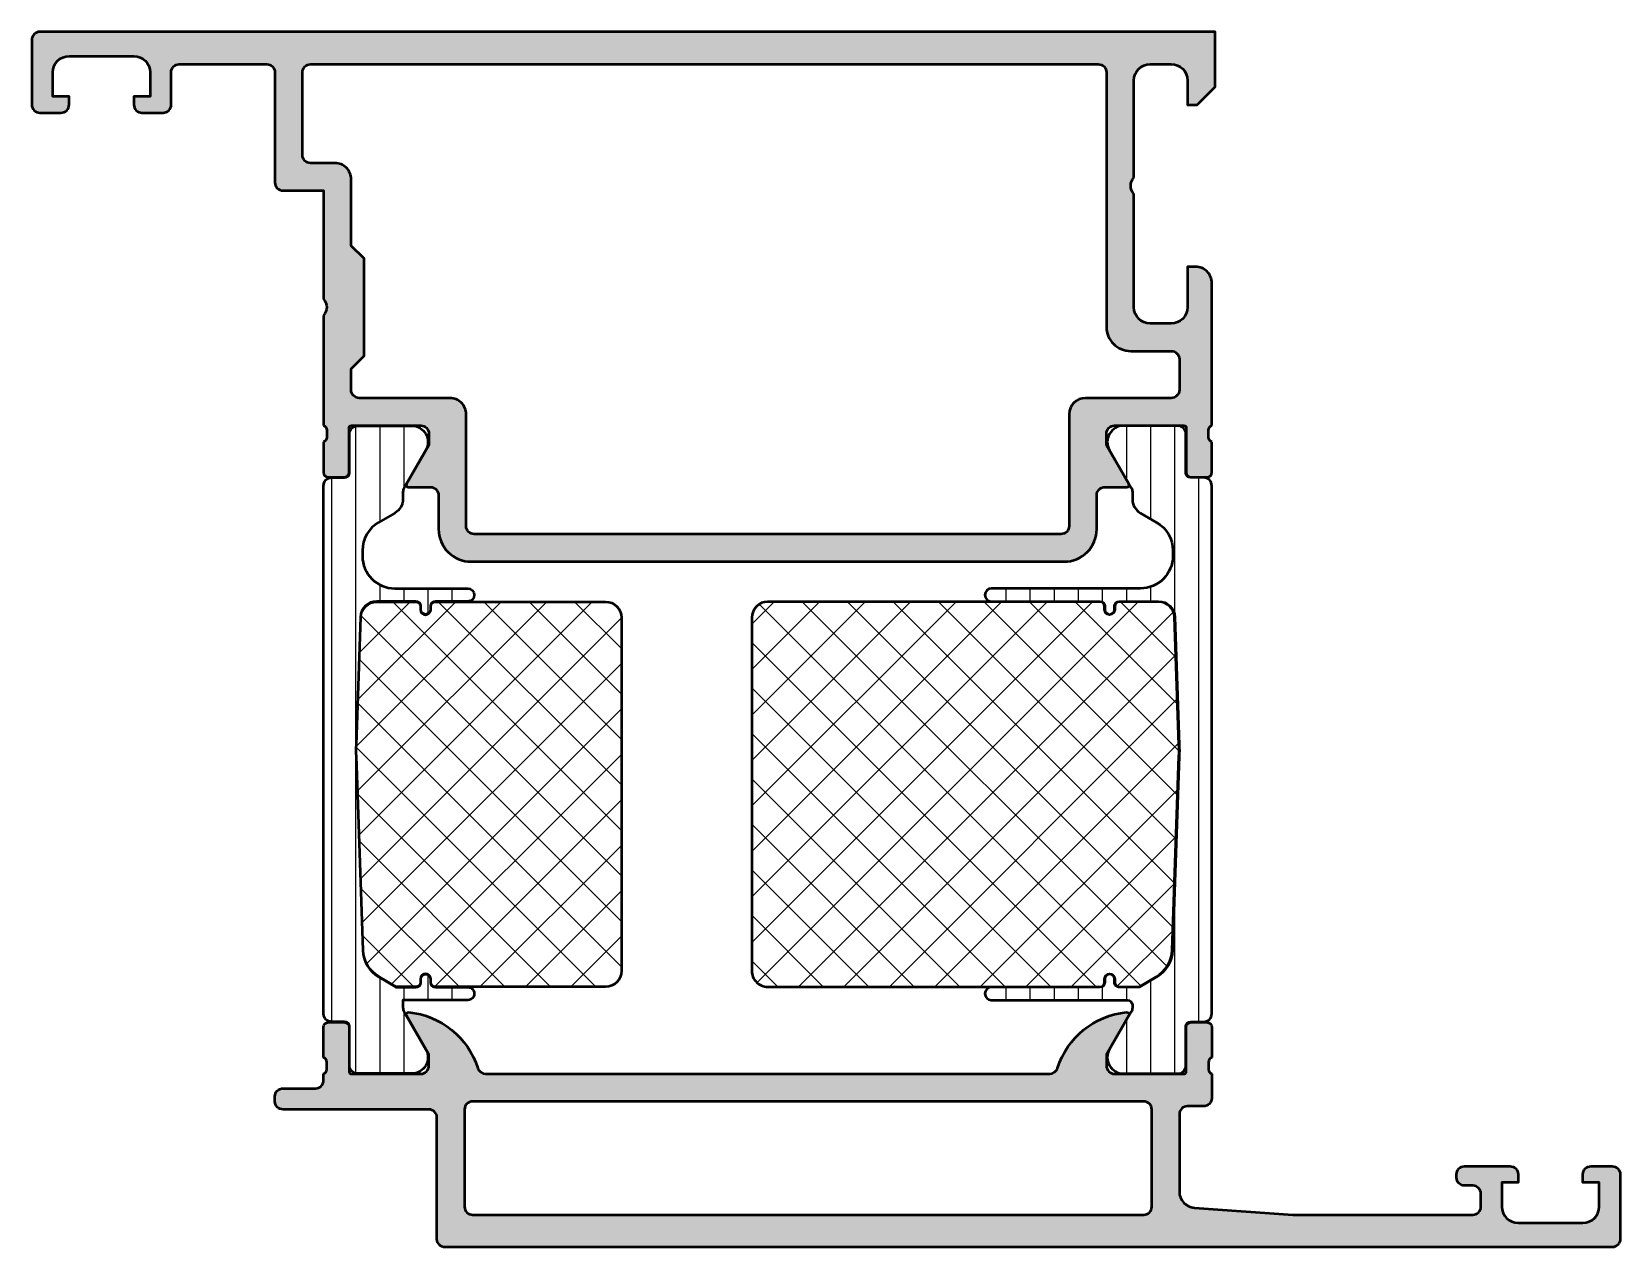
# Model space of a CAD drawing. Extents: x -20 to 78, y 0 to 75.
import ezdxf

# ---------------------------------------------------------------- set-up
doc = ezdxf.new("R2010")
doc.units = 0
for name, color, linetype, lineweight in [('0S-Alu contour', 7, 'Continuous', 50), ('0S-Alu hatch', 252, 'Continuous', 25), ('0S-Plastic contour', 254, 'Continuous', 50), ('0S-Plastic hatch', 253, 'Continuous', 25), ('0S-PT contour', 91, 'Continuous', 50), ('0S-PT hatch', 103, 'Continuous', 25)]:
    doc.layers.add(name, color=color, linetype=linetype, lineweight=lineweight)
pattern_1 = [(135, (0, 0), (-1.403165018917055, -1.403165018917055), []), (225, (0, 0), (1.403165018917055, -1.403165018917055), [])]
pattern_2 = [(90, (0, 0), (-1.4859, 0), [])]

# ---------------------------------------------------------------- blocks, each defined once
blk = doc.blocks.new('398120__02D1A9B0_3933_430B_B89F_AB58C36A9925_')
at = {"layer": '0S-Alu hatch'}
h = blk.add_hatch(color=256, dxfattribs=at)
edge = h.paths.add_edge_path()
edge.add_arc((51.80000305164131, 59.50001525878853), 1.000000000116848, 0, 90.00087426482519)
edge.add_line((51.79998779284158, 60.50001525878896), (51.30000305175771, 60.50001525878849))
edge.add_line((51.30000305175771, 60.50001525878849), (51.30000305175768, 58.00001525878918))
edge.add_ellipse((50.29991565428434, 58.00010265625186), major_axis=(-1.000087401292168, 0), ratio=1, start_angle=90.00501389832078, end_angle=179.994992931788, ccw=False)
edge.add_line((50.30000317096669, 57.00001525878895), (48.99995434284209, 57.00001525878928))
edge.add_ellipse((49.00001314057064, 58.0000740565179), major_axis=(-1.000058799457105, 0), ratio=1, start_angle=0.0033686639744132663, end_angle=89.9966313363825, ccw=False)
edge.add_line((47.99995434284202, 58.00001525878688), (47.99995434284219, 65.00001526045027))
edge.add_ellipse((48.52492478359097, 65.49998366327704), major_axis=(-0.724956803875319, 0), ratio=1, start_angle=-43.607853787461124, end_angle=43.6026217827727, ccw=False)
edge.add_line((47.9999999999997, 66.00000000206686), (47.99999999999987, 71.9999999999998))
edge.add_ellipse((49.00005492741279, 71.99994507258678), major_axis=(-1.000054928921338, 0), ratio=1, start_angle=270.0031469360514, end_angle=359.9968530639975, ccw=False)
edge.add_line((49.00000000000042, 72.99999999999967), (50.30000305175796, 73))
edge.add_ellipse((50.29997722375023, 71.99997417199249), major_axis=(-1.000025828341043, 0), ratio=1, start_angle=180.0014797973691, end_angle=269.99852020238404, ccw=False)
edge.add_line((51.30000305175775, 71.99999999999594), (51.30000305175774, 70.49999999999977))
edge.add_line((51.30000305175774, 70.49999999999977), (51.89999389648405, 70.5000000000001))
edge.add_line((51.89999389648405, 70.5000000000001), (52.99999999999968, 71.60000610351538))
edge.add_line((52.99999999999968, 71.60000610351538), (53.00000000000013, 75.00000000000011))
edge.add_line((53.00000000000013, 75.00000000000011), (-19.50000000000563, 75))
edge.add_arc((-19.5000152601863, 74.50001525669379), 0.4999847435390946, 89.998251258746, 180.0069943259561)
edge.add_line((-20, 74.49995422154791), (-20, 70.50000000001023))
edge.add_arc((-19.4999694824217, 70.50003051757794), 0.5000305185095606, 180.0034968421549, 269.9965031559772)
edge.add_line((-19.50000000000509, 69.99999999999964), (-18.19999694824733, 69.99999999999955))
edge.add_arc((-18.19996642880176, 70.49996948335261), 0.4999694842845774, 269.9965025156924, 360.0069945406403)
edge.add_line((-17.6999969482427, 70.5000305185091), (-17.69999694824231, 71.00000000000036))
edge.add_line((-17.69999694824231, 71.00000000000036), (-18.69999694824236, 71.00000000000001))
edge.add_line((-18.69999694824236, 71.00000000000001), (-18.69999694824227, 72.49999999999974))
edge.add_ellipse((-17.6999318731448, 72.49993492490232), major_axis=(-1.000065077214713, 0), ratio=1, start_angle=270.0037282858344, end_angle=359.99627171418564, ccw=False)
edge.add_line((-17.69999694824266, 73.49999999999979), (-13.6999969482427, 73.5))
edge.add_ellipse((-13.70001368614043, 72.49998326210189), major_axis=(-1.000016738038183, 0), ratio=1, start_angle=180.0009589945736, end_angle=269.9990410051536, ccw=False)
edge.add_line((-12.69999694824233, 72.49999999999488), (-12.69999694824233, 70.99999999999989))
edge.add_line((-12.69999694824233, 70.99999999999989), (-13.69999694824233, 70.99999999999989))
edge.add_line((-13.69999694824233, 70.99999999999989), (-13.69999694824234, 70.49999999999974))
edge.add_arc((-13.19998621828667, 70.50001072995522), 0.5000107300708054, 180.0012295357285, 269.998770464053)
edge.add_line((-13.1999969482422, 69.99999999999955), (-11.89999389648497, 69.99999999999987))
edge.add_arc((-11.89998357637401, 70.49998967988942), 0.4999896799960589, 269.9988173779864, 360.0011826219717)
edge.add_line((-11.39999389648446, 70.50000000000001), (-11.39999389648426, 72.49999999999997))
edge.add_ellipse((-10.89998573452676, 72.49999183804262), major_axis=(-0.5000081620241157, 0), ratio=1, start_angle=270.0009352761508, end_angle=359.99906472380104, ccw=False)
edge.add_line((-10.89999389648412, 73.00000000000011), (-5.499984741216316, 72.99999999999977))
edge.add_ellipse((-5.499969481490239, 72.50003051501768), major_axis=(-0.4999694852149618, 0), ratio=1, start_angle=179.993005459464, end_angle=270.0017487425267, ccw=False)
edge.add_line((-5.000000000000795, 72.499969479862), (-5.000000000000085, 65.69967314112003))
edge.add_arc((-4.499991838042532, 65.69968130307734), 0.500008162024169, 180.0009352761989, 269.9990647238342)
edge.add_line((-4.500000000000021, 65.19967314111979), (-2.000000000000056, 65.19968839990895))
edge.add_line((-2.000000000000056, 65.19968839990895), (-2.000000000000341, 58.50017020381485))
edge.add_ellipse((-2.525024219871546, 58.00016275935336), major_axis=(-0.7250226727270503, 0), ratio=1, start_angle=136.3989482371448, end_angle=223.6019249855693, ccw=False)
edge.add_line((-1.999992379642126, 57.50016331664008), (-2.00000000000017, 50.70000762939478))
edge.add_ellipse((-2.07883644654323, 50.43248703740165), major_axis=(-0.2788950563274461, 0), ratio=1, start_angle=178.835410625902, end_angle=253.58012358050502, ccw=False)
edge.add_line((-1.79999900000017, 50.42681862940328), (-1.79999900000017, 49.97322462940329))
edge.add_ellipse((-2.078867095643338, 49.96756396992623), major_axis=(-0.2789255417371498, 0), ratio=1, start_angle=106.42459455535459, end_angle=181.1628700728881, ccw=False)
edge.add_line((-2.00000000000017, 49.70002062940328), (-2.00000000000017, 47.82000962939477))
edge.add_arc((-1.700000000000166, 47.82000962939477), 0.3000000000000043, 180, 269.9999999999986)
edge.add_line((-1.700000000000173, 47.52000962939477), (-0.7200256809573986, 47.52000962939478))
edge.add_arc((-0.7200256809573915, 47.82000962939479), 0.3000000000000114, 269.9999999999986, 360)
edge.add_line((-0.4200256809573802, 47.82000962939479), (-0.4200256809573731, 50.58000762939478))
edge.add_ellipse((-0.3000256809573844, 50.58000762939478), major_axis=(-0.1199999999999886, 0), ratio=1, start_angle=269.9999999999992, end_angle=360, ccw=False)
edge.add_line((-0.3000256809573827, 50.70000762939477), (3.999999999999964, 50.70000762939423))
edge.add_ellipse((4.000010320110773, 50.20001794950518), major_axis=(-0.4999896799955616, 0), ratio=1, start_angle=179.9988173777202, end_angle=270.0011826219963, ccw=False)
edge.add_line((4.499999999999829, 50.20000762939457), (4.499999999999772, 49.49999542236394))
edge.add_line((4.499999999999772, 49.49999542236394), (3.111755371093259, 47.09548492431601))
edge.add_arc((3.238705966638882, 47.03879453779896), 0.1390332824644509, 155.9366245845909, 266.6097434881471)
edge.add_line((3.230484008788912, 46.9000045776363), (4.599999999999305, 46.90000457763672))
edge.add_ellipse((4.599999999999721, 46.40000457763635), major_axis=(-0.5000000000003695, 0), ratio=1, start_angle=180, end_angle=270.00000000004775, ccw=False)
edge.add_line((5.100000000000093, 46.40000457763635), (5.099999999999624, 44.30290475058352))
edge.add_arc((7.099999999999432, 44.3029047505836), 1.999999999999808, 180, 270.000000000008)
edge.add_line((7.09999999999971, 42.3029047505838), (43.70000305175674, 42.30290475058402))
edge.add_arc((43.70000305175742, 44.30290475058379), 1.999999999999765, 269.9999999999803, 360)
edge.add_line((45.70000305175719, 44.30290475058379), (45.70000305175738, 46.40000457763719))
edge.add_ellipse((46.2000030517572, 46.40000457763697), major_axis=(-0.4999999999998224, 0), ratio=1, start_angle=270.0000000000008, end_angle=360, ccw=False)
edge.add_line((46.20000305175719, 46.90000457763679), (47.56953430175811, 46.90000457763652))
edge.add_arc((47.56129753256996, 47.03880353374137), 0.1390431392858231, 273.3961299496291, 384.0575019780898)
edge.add_line((47.68826293945283, 47.09548492431645), (46.300018310547, 49.49999542236355))
edge.add_line((46.300018310547, 49.49999542236355), (46.30001831054676, 50.20000762940488))
edge.add_ellipse((46.80000305385283, 50.20002288958067), major_axis=(-0.4999847435389595, 0), ratio=1, start_angle=-90.00699432653659, end_angle=0.0017487408159126971, ccw=False)
edge.add_line((46.80006408900378, 50.70000762939423), (51.10002873271446, 50.69998678683148))
edge.add_ellipse((51.10002873271445, 50.57998678683148), major_axis=(-0.1200000000000116, 0), ratio=1, start_angle=180, end_angle=269.9999999999966, ccw=False)
edge.add_line((51.22002873271447, 50.57998678683148), (51.22002873271447, 47.81998878683149))
edge.add_arc((51.52002873271446, 47.81998878683149), 0.2999999999999971, 180, 270)
edge.add_line((51.52002873271446, 47.51998878683148), (52.50000305175726, 47.51998878683148))
edge.add_arc((52.50000305175726, 47.81998878683148), 0.2999999999999971, 270, 360)
edge.add_line((52.80000305175725, 47.81998878683148), (52.80000305175725, 49.69999978684001))
edge.add_ellipse((52.8788701474004, 49.96754312736293), major_axis=(-0.2789255417371246, 0), ratio=1, start_angle=-1.1628700728908825, end_angle=73.57540544464808, ccw=False)
edge.add_line((52.60000205175726, 49.97320378684001), (52.60000205175725, 50.42679778684))
edge.add_ellipse((52.87883949830028, 50.43246619483838), major_axis=(-0.2788950563274168, 0), ratio=1, start_angle=-73.5801235805099, end_angle=1.1645893740997053, ccw=False)
edge.add_line((52.80000305175725, 50.69998678683148), (52.80000305175816, 59.50001525878853))
edge = h.paths.add_edge_path()
edge.add_arc((45.00001831055015, 51.40001068115243), 0.999999999999929, 89.9999999999992, 179.9998349564778)
edge.add_line((44.00001831055436, 51.40001356170529), (44.00000305175718, 44.50287423300506))
edge.add_ellipse((43.49999232068512, 44.50291548324218), major_axis=(-0.5000107327736061, 0), ratio=1, start_angle=90.00122966388119, end_angle=179.9952731725924, ccw=False)
edge.add_line((43.50000305175718, 44.00290475058374), (7.29999999999989, 44.0029047505835))
edge.add_ellipse((7.300010731072887, 44.50291548324314), major_axis=(-0.5000107327747844, 0), ratio=1, start_angle=0.004726827407694145, end_angle=89.99877033601058, ccw=False)
edge.add_line((6.799999999999648, 44.50287423300703), (6.799984741219041, 51.40001068114408))
edge.add_arc((5.79998678837488, 51.40001272830821), 0.9999979528462567, 359.9998827062908, 450.000117294064)
edge.add_line((5.79998474121146, 52.40001068115237), (0.2000032607961373, 52.40001068115214))
edge.add_ellipse((0.2000032607958602, 52.9000106811524), major_axis=(-0.5000000000002629, 0), ratio=1, start_angle=0, end_angle=90.00000000003178, ccw=False)
edge.add_line((-0.2999967392044027, 52.9000106811524), (-0.2999967392045164, 54.20015538529483))
edge.add_line((-0.2999967392045164, 54.20015538529483), (0.5000076203581258, 55.00015974485755))
edge.add_line((0.5000076203581258, 55.00015974485755), (0.5000076203580761, 61.00016574322001))
edge.add_line((0.5000076203580761, 61.00016574322001), (-0.2999967392046514, 61.80017010278255))
edge.add_line((-0.2999967392046514, 61.80017010278255), (-0.2999818984777107, 65.89967640189842))
edge.add_arc((-1.299970054047385, 65.89967277858007), 0.9999881555762389, 0.0002076039762187, 90.00066666754307)
edge.add_line((-1.299981689453211, 66.89966093408862), (-2.799981689452565, 66.89966093408874))
edge.add_ellipse((-2.799992009563304, 67.39965061408498), major_axis=(-0.4999896801027469, 0), ratio=1, start_angle=-0.001182622279827683, end_angle=90.00118262198811, ccw=False)
edge.add_line((-3.299981689559544, 67.39966093419557), (-3.299981689452692, 72.49998779297869))
edge.add_ellipse((-2.799996947776286, 72.50000305129196), major_axis=(-0.4999847419092236, 0), ratio=1, start_angle=-89.99825141756958, end_angle=0.0017485271769146493, ccw=False)
edge.add_line((-2.800012206570954, 72.99998779296834), (45.79995434283747, 72.99998779296871))
edge.add_ellipse((45.79998486228378, 72.5000183096165), major_axis=(-0.4999694842837102, 0), ratio=1, start_angle=179.9930054594119, end_angle=270.0034974843906, ccw=False)
edge.add_line((46.29995434284197, 72.49995727446047), (46.29995434284194, 56.80001068115186))
edge.add_arc((47.79995434284177, 56.80001068115185), 1.499999999999836, 180, 270.0000000000043)
edge.add_line((47.79995434284188, 55.30001068115201), (50.3000030517575, 55.30001068115211))
edge.add_ellipse((50.30000305175767, 54.80001068115234), major_axis=(-0.4999999999997798, 0), ratio=1, start_angle=180, end_angle=270.00000000001955, ccw=False)
edge.add_line((50.80000305175745, 54.80001068115234), (50.80000305175771, 52.90001068115201))
edge.add_ellipse((50.30000305175814, 52.90001068115228), major_axis=(-0.4999999999995737, 0), ratio=1, start_angle=89.9999999999626, end_angle=180, ccw=False)
edge.add_line((50.30000305175781, 52.40001068115271), (45.00001831055016, 52.40001068115235))
at = {"layer": '0S-Alu contour', "color": 7}
for points in [[(-20, 74.49995422154791), (-20, 70.50000000001023)], [(51.30000305175775, 71.99999999999594), (51.30000305175774, 70.49999999999977), (51.89999389648405, 70.5000000000001), (52.99999999999968, 71.60000610351538), (53.00000000000013, 75.00000000000011), (-19.50000000000563, 75)], [(-17.69999694824266, 73.49999999999979), (-13.6999969482427, 73.5)], [(-10.89999389648412, 73.00000000000011), (-5.499984741216316, 72.99999999999977)], [(-2.800012206570954, 72.99998779296834), (45.79995434283747, 72.99998779296871)], [(49.00000000000042, 72.99999999999967), (50.30000305175796, 73)], [(-17.6999969482427, 70.5000305185091), (-17.69999694824231, 71.00000000000036), (-18.69999694824236, 71.00000000000001), (-18.69999694824227, 72.49999999999974)], [(-12.69999694824233, 72.49999999999488), (-12.69999694824233, 70.99999999999989), (-13.69999694824233, 70.99999999999989), (-13.69999694824234, 70.49999999999974)], [(-11.39999389648446, 70.50000000000001), (-11.39999389648426, 72.49999999999997)], [(-5.000000000000795, 72.499969479862), (-5.000000000000085, 65.69967314112003)], [(-3.299981689559544, 67.39966093419557), (-3.299981689452692, 72.49998779297869)], [(46.29995434284197, 72.49995727446047), (46.29995434284194, 56.80001068115186)], [(47.9999999999997, 66.00000000206686), (47.99999999999987, 71.9999999999998)], [(-19.50000000000509, 69.99999999999964), (-18.19999694824733, 69.99999999999955)], [(-13.1999969482422, 69.99999999999955), (-11.89999389648497, 69.99999999999987)], [(-1.299981689453211, 66.89966093408862), (-2.799981689452565, 66.89966093408874)], [(-0.2999967392044027, 52.9000106811524), (-0.2999967392045164, 54.20015538529483), (0.5000076203581258, 55.00015974485755), (0.5000076203580761, 61.00016574322001), (-0.2999967392046514, 61.80017010278255), (-0.2999818984777107, 65.89967640189842)], [(-4.500000000000021, 65.19967314111979), (-2.000000000000056, 65.19968839990895), (-2.000000000000341, 58.50017020381485)], [(47.99995434284202, 58.00001525878688), (47.99995434284219, 65.00001526045027)], [(51.79998779284158, 60.50001525878896), (51.30000305175771, 60.50001525878849), (51.30000305175768, 58.00001525878918)], [(52.80000305175725, 50.69998678683148), (52.80000305175816, 59.50001525878853)], [(-1.999992379642126, 57.50016331664008), (-2.00000000000017, 50.70000762939478)], [(50.30000317096669, 57.00001525878895), (48.99995434284209, 57.00001525878928)], [(47.79995434284188, 55.30001068115201), (50.3000030517575, 55.30001068115211)], [(50.80000305175745, 54.80001068115234), (50.80000305175771, 52.90001068115201)], [(5.79998474121146, 52.40001068115237), (0.2000032607961373, 52.40001068115214)], [(50.30000305175781, 52.40001068115271), (45.00001831055016, 52.40001068115235)], [(6.799999999999648, 44.50287423300703), (6.799984741219041, 51.40001068114408)], [(44.00001831055436, 51.40001356170529), (44.00000305175718, 44.50287423300506)], [(-1.79999900000017, 50.42681862940328), (-1.79999900000017, 49.97322462940329)], [(-0.4200256809573802, 47.82000962939479), (-0.4200256809573731, 50.58000762939478)], [(-0.3000256809573827, 50.70000762939477), (3.999999999999964, 50.70000762939423)], [(4.499999999999829, 50.20000762939457), (4.499999999999772, 49.49999542236394), (3.111755371093259, 47.09548492431601)], [(47.68826293945283, 47.09548492431645), (46.300018310547, 49.49999542236355), (46.30001831054676, 50.20000762940488)], [(46.80006408900378, 50.70000762939423), (51.10002873271446, 50.69998678683148)], [(51.22002873271447, 50.57998678683148), (51.22002873271447, 47.81998878683149)], [(52.60000205175726, 49.97320378684001), (52.60000205175725, 50.42679778684)], [(-2.00000000000017, 49.70002062940328), (-2.00000000000017, 47.82000962939477)], [(52.80000305175725, 47.81998878683148), (52.80000305175725, 49.69999978684001)], [(-1.700000000000173, 47.52000962939477), (-0.7200256809573986, 47.52000962939478)], [(51.52002873271446, 47.51998878683148), (52.50000305175726, 47.51998878683148)], [(3.230484008788912, 46.9000045776363), (4.599999999999305, 46.90000457763672)], [(5.100000000000093, 46.40000457763635), (5.099999999999624, 44.30290475058352)], [(45.70000305175719, 44.30290475058379), (45.70000305175738, 46.40000457763719)], [(46.20000305175719, 46.90000457763679), (47.56953430175811, 46.90000457763652)], [(43.50000305175718, 44.00290475058374), (7.29999999999989, 44.0029047505835)], [(7.09999999999971, 42.3029047505838), (43.70000305175674, 42.30290475058402)]]:
    blk.add_lwpolyline(points, dxfattribs=at)
for centre, radius, start, end in [((-19.5000152601863, 74.50001525669379), 0.4999847435390946, 89.998251258746, 180.0069943259561), ((-19.4999694824217, 70.50003051757794), 0.5000305185095606, 180.0034968421549, 269.9965031559772), ((-18.19996642880176, 70.49996948335261), 0.4999694842845774, 269.9965025156924, 0.0069945406403398), ((-13.19998621828667, 70.50001072995522), 0.5000107300708054, 180.0012295357285, 269.998770464053), ((-11.89998357637401, 70.49998967988942), 0.4999896799960589, 269.9988173779864, 0.0011826219716948), ((-1.299970054047385, 65.89967277858007), 0.9999881555762389, 0.0002076039762187, 90.00066666754307), ((-4.499991838042532, 65.69968130307734), 0.500008162024169, 180.0009352761989, 269.9990647238342), ((51.80000305164131, 59.50001525878853), 1.000000000116848, 0, 90.00087426482519), ((47.79995434284177, 56.80001068115185), 1.499999999999836, 180, 270.0000000000043), ((5.79998678837488, 51.40001272830821), 0.9999979528462567, 359.9998827062908, 90.00011729406407), ((45.00001831055015, 51.40001068115243), 0.999999999999929, 89.9999999999992, 179.9998349564778), ((-1.700000000000166, 47.82000962939477), 0.3000000000000043, 180, 269.9999999999986), ((-0.7200256809573915, 47.82000962939479), 0.3000000000000114, 269.9999999999986, 0), ((3.238705966638882, 47.03879453779896), 0.1390332824644509, 155.9366245845909, 266.6097434881471), ((47.56129753256996, 47.03880353374137), 0.1390431392858231, 273.3961299496291, 24.05750197808985), ((51.52002873271446, 47.81998878683149), 0.2999999999999971, 180, 270), ((52.50000305175726, 47.81998878683148), 0.2999999999999971, 270, 0), ((7.099999999999432, 44.3029047505836), 1.999999999999808, 180, 270.000000000008), ((43.70000305175742, 44.30290475058379), 1.999999999999765, 269.9999999999803, 0)]:
    blk.add_arc(centre, radius, start, end, dxfattribs=at)
at = {"layer": '0S-Alu contour', "color": 7, "extrusion": (0, 0, -1)}
for centre, radius, start, end in [((17.6999318731448, 72.49993492490232), 1.000065077214713, 0.003728285814337, 89.99627171416557), ((13.70001368614043, 72.49998326210189), 1.000016738038183, 90.00095899484646, 179.9990410054264), ((10.89998573452676, 72.49999183804262), 0.5000081620241157, 0.0009352761989486, 89.99906472384919), ((5.499969481490239, 72.50003051501768), 0.4999694852149619, 89.99825125747331, 180.0069945405361), ((2.799996947776286, 72.50000305129196), 0.4999847419092236, 359.9982514728231, 89.9982514175697), ((-45.79998486228378, 72.5000183096165), 0.4999694842837102, 89.99650251560941, 180.0069945405882), ((-49.00005492741279, 71.99994507258678), 1.000054928921338, 0.0031469360025308, 89.99685306394859), ((-50.29997722375023, 71.99997417199249), 1.000025828341043, 90.00147979761596, 179.9985202026309), ((2.799992009563304, 67.39965061408498), 0.4999896801027469, 269.9988173780119, 0.0011826222798784), ((-48.52492478359097, 65.49998366327704), 0.724956803875319, 316.3973782172273, 43.60785378746113), ((2.525024219871546, 58.00016275935336), 0.7250226727270503, 136.3980750144307, 223.6010517628552), ((-49.00001314057064, 58.0000740565179), 1.000058799457105, 270.0033686636175, 359.9966313360256), ((-50.29991565428434, 58.00010265625186), 1.000087401292168, 180.0050070682121, 269.9949861016792), ((-50.30000305175767, 54.80001068115234), 0.4999999999997798, 89.99999999998046, 180), ((-0.2000032607958602, 52.9000106811524), 0.5000000000002629, 269.9999999999682, 0), ((-50.30000305175814, 52.90001068115228), 0.4999999999995737, 180, 270.0000000000374), ((2.07883644654323, 50.43248703740165), 0.2788950563274461, 106.419876419495, 181.1645893740981), ((0.3000256809573844, 50.58000762939478), 0.1199999999999886, 0, 90.00000000000081), ((-4.000010320110773, 50.20001794950518), 0.4999896799955616, 89.9988173780037, 180.0011826222798), ((-46.80000305385283, 50.20002288958067), 0.4999847435389595, 359.9982512591841, 90.00699432653659), ((-51.10002873271445, 50.57998678683148), 0.1200000000000116, 90.0000000000034, 180), ((-52.87883949830028, 50.43246619483838), 0.2788950563274168, 358.8354106259003, 73.58012358050983), ((2.078867095643338, 49.96756396992623), 0.2789255417371498, 178.8371299271119, 253.5754054446454), ((-52.8788701474004, 49.96754312736293), 0.2789255417371246, 286.4245945553519, 1.162870072890926), ((-4.599999999999721, 46.40000457763635), 0.5000000000003695, 89.99999999995227, 180), ((-46.2000030517572, 46.40000457763697), 0.4999999999998224, 0, 89.9999999999992), ((-7.300010731072887, 44.50291548324314), 0.5000107327747844, 270.0012296639894, 359.9952731725923), ((-43.49999232068512, 44.50291548324218), 0.5000107327736061, 180.0047268274077, 269.9987703361188)]:
    blk.add_arc(centre, radius, start, end, dxfattribs=at)
blk = doc.blocks.new('398130__3C448968_4FC6_4218_82E7_3EBBCCDA2198_')
at = {"layer": '0S-Alu hatch'}
h = blk.add_hatch(color=256, dxfattribs=at)
edge = h.paths.add_edge_path()
edge.add_line((8.000030517471698, 10.70000000010672), (42.79997253313679, 10.70000000010672))
edge.add_arc((42.80000305072009, 11.20000000010681), 0.5000000009314065, 269.9965029425557, 342.25506847118)
edge.add_ellipse((48.03832825730921, 9.523709738768096), major_axis=(-5.000000000000038, 0), ratio=1, start_angle=275.6317879854265, end_angle=342.2550684711851, ccw=False)
edge.add_ellipse((47.56129708501218, 14.36121309170191), major_axis=(-0.1390332824644175, 0), ratio=1, start_angle=155.9366245844965, end_angle=275.6317879854224, ccw=False)
edge.add_line((47.68824768055767, 14.30452270518467), (46.30000305165142, 11.90001220713797))
edge.add_line((46.30000305165142, 11.90001220713797), (46.30000305165142, 11.2000000001067))
edge.add_arc((46.7999927315409, 11.1999896799962), 0.4999896799959951, 179.9988173777201, 270.0011826219663)
edge.add_line((46.80000305165146, 10.70000000010671), (51.1000287326086, 10.70000000010669))
edge.add_arc((51.1000287326086, 10.82000000010671), 0.1200000000000188, 270, 360)
edge.add_line((51.22002873260862, 10.82000000010671), (51.22002873260862, 13.57999800010672))
edge.add_ellipse((51.52002873260864, 13.5799980001067), major_axis=(-0.3000000000000184, 0), ratio=1, start_angle=270.00000000000136, end_angle=360, ccw=False)
edge.add_line((51.52002873260864, 13.87999800010672), (52.50000305165141, 13.87999800010671))
edge.add_ellipse((52.5000030516514, 13.57999800010669), major_axis=(-0.300000000000022, 0), ratio=1, start_angle=180, end_angle=269.99999999999864, ccw=False)
edge.add_line((52.80000305165142, 13.5799980001067), (52.80000305165142, 11.69998700009822))
edge.add_arc((52.87887014729459, 11.43244365957527), 0.2789255417371583, 106.4245945553558, 181.162870072888)
edge.add_line((52.60000205165141, 11.4267830000982), (52.60000205165141, 10.97318900009819))
edge.add_arc((52.87883949819445, 10.96752059209981), 0.2788950563274093, 178.8354106259031, 253.5801235805079)
edge.add_line((52.80000305165142, 10.70000000010672), (52.8000030516514, 9.200000000106767))
edge.add_ellipse((52.3000030516514, 9.200000000106753), major_axis=(-0.5, 0), ratio=1, start_angle=89.9999999999967, end_angle=180, ccw=False)
edge.add_line((52.30000305165138, 8.700000000106751), (51.30000305165146, 8.700000000106826))
edge.add_arc((51.30000305165143, 8.200000000106826), 0.5, 89.99999999999675, 180)
edge.add_line((50.80000305165143, 8.200000000106826), (50.80000305165143, 3.431112664039972))
edge.add_arc((51.80000305165143, 3.431112664039972), 1, 180, 265.9144446212554)
edge.add_line((51.7287570705938, 2.43365388785765), (57.80000305164975, 2.000000000106865))
edge.add_line((57.80000305164975, 2.000000000106865), (68.90000000010669, 2.000000000106666))
edge.add_arc((68.90000000010669, 2.500000000000113), 0.4999999998934462, 270, 360)
edge.add_line((69.40000000000013, 2.500000000000113), (69.40000000000013, 3.30000000000011))
edge.add_arc((68.90000000000013, 3.30000000000011), 0.5, 0, 90)
edge.add_line((68.90000000000013, 3.80000000000011), (68.40000000000013, 3.80000000000011))
edge.add_ellipse((68.40000000000013, 4.300000000000105), major_axis=(-0.4999999999999947, 0), ratio=1, start_angle=0, end_angle=90, ccw=False)
edge.add_line((67.90000000000013, 4.30000000000011), (67.90000000000013, 4.500000000000113))
edge.add_ellipse((68.40000000000013, 4.500000000000119), major_axis=(-0.5, 0), ratio=1, start_angle=270, end_angle=360, ccw=False)
edge.add_line((68.40000000000013, 5.000000000000113), (71.20000000000013, 5.000000000000113))
edge.add_ellipse((71.20000000000013, 4.500000000000119), major_axis=(-0.4999999999999947, 0), ratio=1, start_angle=180, end_angle=270, ccw=False)
edge.add_line((71.70000000000013, 4.500000000000113), (71.70000000000013, 4.000000000000113))
edge.add_line((71.70000000000013, 4.000000000000113), (70.70000000000013, 4.000000000000113))
edge.add_line((70.70000000000013, 4.000000000000113), (70.70000000000013, 2.500000000000113))
edge.add_arc((71.70000000000013, 2.500000000000113), 1, 180, 270)
edge.add_line((71.70000000000013, 1.500000000000113), (75.70000000000013, 1.500000000000113))
edge.add_arc((75.70000000000013, 2.500000000000113), 1, 270, 360)
edge.add_line((76.70000000000013, 2.500000000000113), (76.70000000000013, 4.000000000000113))
edge.add_line((76.70000000000013, 4.000000000000113), (75.70000000000013, 4.000000000000113))
edge.add_line((75.70000000000013, 4.000000000000113), (75.70000000000013, 4.500000000000113))
edge.add_ellipse((76.20000000000013, 4.500000000000119), major_axis=(-0.5, 0), ratio=1, start_angle=270, end_angle=360, ccw=False)
edge.add_line((76.20000000000013, 5.000000000000113), (77.50000000000013, 5.000000000000113))
edge.add_ellipse((77.50000000000013, 4.500000000000119), major_axis=(-0.4999999999999947, 0), ratio=1, start_angle=180, end_angle=270, ccw=False)
edge.add_line((78.00000000000013, 4.500000000000113), (78.00000000000013, 0.5000000000001137))
edge.add_ellipse((77.50000000010664, 0.5000000000001147), major_axis=(-0.4999999998934897, 0), ratio=1, start_angle=90, end_angle=180, ccw=False)
edge.add_line((77.50000000010664, 1.06624e-10), (5.49999999988816, 1.066951e-10))
edge.add_ellipse((5.500030517471416, 0.5000305176849342), major_axis=(-0.5000305185095052, 0), ratio=1, start_angle=0.0034968421549024242, end_angle=89.99650315599172, ccw=False)
edge.add_line((4.999999999893177, 0.5000000001178521), (4.999999999893219, 7.999961851679486))
edge.add_arc((4.500030519800063, 8.000030516230154), 0.4999694848082648, 359.9921311418369, 450.0034975377364)
edge.add_line((4.499999999888231, 8.500000000106896), (-4.500000000111839, 8.50000000010668))
edge.add_ellipse((-4.49996948252864, 9.000030517684875), major_axis=(-0.5000305185094622, 0), ratio=1, start_angle=0.0034968421549024242, end_angle=89.9965031559982, ccw=False)
edge.add_line((-5.000000000106837, 9.000000000117796), (-5.000000000106822, 9.300048826123557))
edge.add_ellipse((-4.499938970537088, 9.299942014611617), major_axis=(-0.5000610409770414, 0), ratio=1, start_angle=270.0069926204767, end_angle=359.9877617962513, ccw=False)
edge.add_line((-4.500000000111967, 9.800003051864504), (-2.499984741555465, 9.80000305186448))
edge.add_arc((-2.499984741550505, 10.29998779354095), 0.4999847416764674, 269.9999999994317, 360.0017485284276)
edge.add_line((-2.000000000106862, 10.30000305186436), (-2.000000000106354, 10.70000000138601))
edge.add_arc((-2.078836446649361, 10.96752059337912), 0.2788950563274126, 286.4198764194859, 361.1645893740941)
edge.add_line((-1.799999000106335, 10.97318900137747), (-1.799999000106339, 11.42678300137746))
edge.add_arc((-2.078867095749529, 11.43244366085452), 0.2789255417371718, 358.8371299271138, 433.5754054446449)
edge.add_line((-2.000000000106354, 11.69998700137748), (-2.000000000106325, 13.57999800138599))
edge.add_ellipse((-1.700000000106316, 13.579998001386), major_axis=(-0.3000000000000091, 0), ratio=1, start_angle=270.000000000005, end_angle=360, ccw=False)
edge.add_line((-1.700000000106342, 13.87999800138601), (-0.7200256810635466, 13.879998001386))
edge.add_ellipse((-0.7200256810635617, 13.57999800138601), major_axis=(-0.2999999999999971, 0), ratio=1, start_angle=180, end_angle=269.9999999999971, ccw=False)
edge.add_line((-0.4200256810635637, 13.57999800138601), (-0.420025681063521, 10.82000000138595))
edge.add_arc((-0.3000256810344979, 10.82000000138598), 0.1200000000290231, 180, 270.0000000000068)
edge.add_line((-0.3000256810344837, 10.70000000135695), (3.999999999893645, 10.70000000010671))
edge.add_arc((4.000010320003909, 11.19998967999595), 0.4999896799957481, 269.9988173780662, 360.0011826225881)
edge.add_line((4.49999999989315, 11.20000000010923), (4.499999999893134, 11.90001220713789))
edge.add_line((4.499999999893134, 11.90001220713789), (3.111755370986969, 14.30452270518491))
edge.add_ellipse((3.238705966532605, 14.3612130917019), major_axis=(-0.139033282464443, 0), ratio=1, start_angle=-95.63175255601732, end_angle=24.063375415386076, ccw=False)
edge.add_ellipse((2.761677785553365, 9.5237094437923), major_axis=(-4.999999999999861, 0), ratio=1, start_angle=197.745016331612, end_angle=264.3682474439811, ccw=False)
edge.add_arc((8.000010727789913, 11.20001072772665), 0.5000107280115414, 197.7450163316183, 270.0022676818337)
edge = h.paths.add_edge_path()
edge.add_arc((48.60001525868259, 8.500000000106551), 0.5, 0, 90)
edge.add_line((48.60001525868259, 9.000000000106551), (7.199957277376512, 9.000000000106766))
edge.add_arc((7.200064088903943, 8.499938970536931), 0.500061040977145, 90.01223820547926, 179.9930073812266)
edge.add_line((6.70000305165095, 8.500000000096945), (6.700003051650952, 2.50000000010668))
edge.add_arc((7.200018866108905, 2.500015814564832), 0.5000158147080422, 180.0018121461791, 269.9981878539248)
edge.add_line((7.200003051650952, 2.000000000106879), (48.60001525868259, 2.000000000106894))
edge.add_arc((48.60001525868259, 2.500000000106894), 0.5, 270, 360)
edge.add_line((49.10001525868259, 2.500000000106894), (49.10001525868259, 8.500000000106551))
at = {"layer": '0S-Alu contour', "color": 7}
for points in [[(-1.700000000106342, 13.87999800138601), (-0.7200256810635466, 13.879998001386)], [(4.49999999989315, 11.20000000010923), (4.499999999893134, 11.90001220713789), (3.111755370986969, 14.30452270518491)], [(47.68824768055767, 14.30452270518467), (46.30000305165142, 11.90001220713797), (46.30000305165142, 11.2000000001067)], [(51.52002873260864, 13.87999800010672), (52.50000305165141, 13.87999800010671)], [(-2.000000000106354, 11.69998700137748), (-2.000000000106325, 13.57999800138599)], [(-0.4200256810635637, 13.57999800138601), (-0.420025681063521, 10.82000000138595)], [(51.22002873260862, 10.82000000010671), (51.22002873260862, 13.57999800010672)], [(52.80000305165142, 13.5799980001067), (52.80000305165142, 11.69998700009822)], [(-1.799999000106335, 10.97318900137747), (-1.799999000106339, 11.42678300137746)], [(52.60000205165141, 11.4267830000982), (52.60000205165141, 10.97318900009819)], [(-2.000000000106862, 10.30000305186436), (-2.000000000106354, 10.70000000138601)], [(-0.3000256810344837, 10.70000000135695), (3.999999999893645, 10.70000000010671)], [(8.000030517471698, 10.70000000010672), (42.79997253313679, 10.70000000010672)], [(46.80000305165146, 10.70000000010671), (51.1000287326086, 10.70000000010669)], [(52.80000305165142, 10.70000000010672), (52.8000030516514, 9.200000000106767)], [(-5.000000000106837, 9.000000000117796), (-5.000000000106822, 9.300048826123557)], [(-4.500000000111967, 9.800003051864504), (-2.499984741555465, 9.80000305186448)], [(48.60001525868259, 9.000000000106551), (7.199957277376512, 9.000000000106766)], [(4.499999999888231, 8.500000000106896), (-4.500000000111839, 8.50000000010668)], [(4.999999999893177, 0.5000000001178521), (4.999999999893219, 7.999961851679486)], [(6.70000305165095, 8.500000000096945), (6.700003051650952, 2.50000000010668)], [(49.10001525868259, 2.500000000106894), (49.10001525868259, 8.500000000106551)], [(50.80000305165143, 8.200000000106826), (50.80000305165143, 3.431112664039972)], [(52.30000305165138, 8.700000000106751), (51.30000305165146, 8.700000000106826)], [(68.40000000000013, 5.000000000000113), (71.20000000000013, 5.000000000000113)], [(76.20000000000013, 5.000000000000113), (77.50000000000013, 5.000000000000113)], [(67.90000000000013, 4.30000000000011), (67.90000000000013, 4.500000000000113)], [(71.70000000000013, 4.500000000000113), (71.70000000000013, 4.000000000000113), (70.70000000000013, 4.000000000000113), (70.70000000000013, 2.500000000000113)], [(76.70000000000013, 2.500000000000113), (76.70000000000013, 4.000000000000113), (75.70000000000013, 4.000000000000113), (75.70000000000013, 4.500000000000113)], [(78.00000000000013, 4.500000000000113), (78.00000000000013, 0.5000000000001137)], [(68.90000000000013, 3.80000000000011), (68.40000000000013, 3.80000000000011)], [(69.40000000000013, 2.500000000000113), (69.40000000000013, 3.30000000000011)], [(7.200003051650952, 2.000000000106879), (48.60001525868259, 2.000000000106894)], [(51.7287570705938, 2.43365388785765), (57.80000305164975, 2.000000000106865), (68.90000000010669, 2.000000000106666)], [(71.70000000000013, 1.500000000000113), (75.70000000000013, 1.500000000000113)], [(77.50000000010664, 1.06624e-10), (5.49999999988816, 1.066951e-10)]]:
    blk.add_lwpolyline(points, dxfattribs=at)
at = {"layer": '0S-Alu contour', "color": 7, "extrusion": (0, 0, -1)}
for centre, radius, start, end in [((1.700000000106316, 13.579998001386), 0.3000000000000091, 0, 89.999999999995), ((0.7200256810635617, 13.57999800138601), 0.2999999999999971, 90.00000000000288, 180), ((-3.238705966532605, 14.3612130917019), 0.139033282464443, 335.9366245846139, 95.63175255601737), ((-2.761677785553365, 9.5237094437923), 4.999999999999861, 95.63175255601892, 162.254983668388), ((-48.03832825730921, 9.523709738768096), 5.000000000000038, 17.74493152881492, 84.36821201457352), ((-47.56129708501218, 14.36121309170191), 0.1390332824644175, 84.36821201457757, 204.0633754155036), ((-51.52002873260864, 13.5799980001067), 0.3000000000000185, 0, 89.99999999999864), ((-52.5000030516514, 13.57999800010669), 0.300000000000022, 90.00000000000136, 180), ((4.499938970537088, 9.299942014611617), 0.5000610409770414, 0.0122382037487302, 89.9930073795233), ((4.49996948252864, 9.000030517684875), 0.5000305185094622, 270.0034968440018, 359.9965031578451), ((-52.3000030516514, 9.200000000106753), 0.5, 180, 270.0000000000033), ((-68.40000000000013, 4.500000000000119), 0.5, 0, 90), ((-71.20000000000013, 4.500000000000119), 0.4999999999999947, 90, 180), ((-76.20000000000013, 4.500000000000119), 0.5, 0, 90), ((-77.50000000000013, 4.500000000000119), 0.4999999999999947, 90, 180), ((-68.40000000000013, 4.300000000000105), 0.4999999999999947, 270, 0), ((-5.500030517471416, 0.5000305176849342), 0.5000305185095052, 270.0034968440083, 359.9965031578451), ((-77.50000000010664, 0.5000000000001147), 0.4999999998934897, 180, 270)]:
    blk.add_arc(centre, radius, start, end, dxfattribs=at)
at = {"layer": '0S-Alu contour', "color": 7}
for centre, radius, start, end in [((-2.078867095749529, 11.43244366085452), 0.2789255417371718, 358.8371299271138, 73.57540544464497), ((-2.078836446649361, 10.96752059337912), 0.2788950563274126, 286.4198764194859, 1.164589374094107), ((-0.3000256810344979, 10.82000000138598), 0.1200000000290231, 180, 270.0000000000068), ((4.000010320003909, 11.19998967999595), 0.4999896799957481, 269.9988173780662, 0.0011826225880619), ((8.000010727789913, 11.20001072772665), 0.5000107280115414, 197.7450163316183, 270.0022676818337), ((42.80000305072009, 11.20000000010681), 0.5000000009314065, 269.9965029425557, 342.25506847118), ((46.7999927315409, 11.1999896799962), 0.4999896799959951, 179.9988173777201, 270.0011826219663), ((51.1000287326086, 10.82000000010671), 0.1200000000000188, 270, 0), ((52.87883949819445, 10.96752059209981), 0.2788950563274093, 178.8354106259031, 253.5801235805079), ((52.87887014729459, 11.43244365957527), 0.2789255417371583, 106.4245945553558, 181.162870072888), ((-2.499984741550505, 10.29998779354095), 0.4999847416764674, 269.9999999994317, 0.0017485284275911), ((7.200064088903943, 8.499938970536931), 0.500061040977145, 90.01223820547926, 179.9930073812266), ((48.60001525868259, 8.500000000106551), 0.5, 0, 90), ((4.500030519800063, 8.000030516230154), 0.4999694848082648, 359.9921311418369, 90.00349753773637), ((51.30000305165143, 8.200000000106826), 0.5, 89.99999999999675, 180), ((51.80000305165143, 3.431112664039972), 1, 180, 265.9144446212554), ((68.90000000000013, 3.30000000000011), 0.5, 0, 90), ((7.200018866108905, 2.500015814564832), 0.5000158147080422, 180.0018121461791, 269.9981878539248), ((48.60001525868259, 2.500000000106894), 0.5, 270, 0), ((68.90000000010669, 2.500000000000113), 0.4999999998934462, 270, 0), ((71.70000000000013, 2.500000000000113), 1, 180, 270), ((75.70000000000013, 2.500000000000113), 1, 270, 0)]:
    blk.add_arc(centre, radius, start, end, dxfattribs=at)
blk = doc.blocks.new('476230__10680059_4FA5_4217_9BD8_76D5AFD0F834_')
at = {"layer": '0S-PT hatch'}
h = blk.add_hatch(dxfattribs=at)
h.set_pattern_fill('ANSI37', color=256, scale=0.625, angle=90, style=0)
h.set_pattern_definition(pattern_1)
edge = h.paths.add_edge_path()
edge.add_arc((25.40000000000015, 38.85000000000007), 0.9800000000000039, 90, 180)
edge.add_line((24.42000000000014, 38.85000000000007), (24.42000000000014, 17.05000000000008))
edge.add_arc((25.40000000000013, 17.05000000000008), 0.9799999999999862, 180, 270.0000000000002)
edge.add_line((25.40000000000013, 16.07000000000009), (45.90000000000016, 16.07000000000008))
edge.add_arc((45.90000000000014, 16.35000000000008), 0.2800000000000047, 270.0000000000029, 360)
edge.add_line((46.18000000000015, 16.35000000000008), (46.18000000000016, 16.55000000000007))
edge.add_ellipse((46.50000000000017, 16.55000000000007), major_axis=(-0.3200000000000074, 0), ratio=1, start_angle=180, end_angle=360, ccw=False)
edge.add_line((46.82000000000018, 16.55000000000007), (46.82000000000015, 16.35000000000008))
edge.add_arc((47.10000000000014, 16.35000000000007), 0.2799999999999869, 180, 270.0000000000058)
edge.add_line((47.10000000000016, 16.07000000000008), (48.2641016151379, 16.07000000000008))
edge.add_arc((48.26410161513789, 16.25000000000011), 0.1800000000000388, 270.0000000000022, 299.9999999999916)
edge.add_line((48.35410161513789, 16.09411542731887), (49.36687235923223, 16.67883888904912))
edge.add_arc((48.37687235923222, 18.39356918854234), 1.980000000000031, 300, 357.9999999999992)
edge.add_line((50.35566619673005, 18.32446818507136), (50.77392045365072, 30.30170302290912))
edge.add_arc((40.80000000000266, 30.65000000000016), 9.979999999997485, 357.999999999999, 362)
edge.add_line((50.77392045365072, 30.99829697709103), (50.49853859933593, 38.88420150676853))
edge.add_arc((49.51913558885724, 38.85000000000007), 0.9799999999999705, 2.000000000000129, 90.00000000000207)
edge.add_line((49.51913558885721, 39.83000000000004), (47.10000000000016, 39.83000000000007))
edge.add_arc((47.10000000000017, 39.55000000000006), 0.2800000000000082, 90.00000000000146, 180)
edge.add_line((46.82000000000016, 39.55000000000007), (46.82000000000016, 39.35000000000007))
edge.add_ellipse((46.50000000000017, 39.35000000000007), major_axis=(-0.3199999999999932, 0), ratio=1, start_angle=0, end_angle=180, ccw=False)
edge.add_line((46.18000000000018, 39.35000000000007), (46.18000000000016, 39.55000000000008))
edge.add_arc((45.90000000000014, 39.55000000000007), 0.2800000000000224, 0, 89.99999999999564)
edge.add_line((45.90000000000016, 39.83000000000009), (25.40000000000015, 39.83000000000007))
at = {"layer": '0S-PT contour', "color": 7}
for points in [[(45.90000000000016, 39.83000000000009), (25.40000000000015, 39.83000000000007)], [(46.18000000000018, 39.35000000000007), (46.18000000000016, 39.55000000000008)], [(46.82000000000016, 39.55000000000007), (46.82000000000016, 39.35000000000007)], [(49.51913558885721, 39.83000000000004), (47.10000000000016, 39.83000000000007)], [(24.42000000000014, 38.85000000000007), (24.42000000000014, 17.05000000000008)], [(50.77392045365072, 30.99829697709103), (50.49853859933593, 38.88420150676853)], [(50.35566619673005, 18.32446818507136), (50.77392045365072, 30.30170302290912)], [(48.35410161513789, 16.09411542731887), (49.36687235923223, 16.67883888904912)], [(25.40000000000013, 16.07000000000009), (45.90000000000016, 16.07000000000008)], [(46.18000000000015, 16.35000000000008), (46.18000000000016, 16.55000000000007)], [(46.82000000000018, 16.55000000000007), (46.82000000000015, 16.35000000000008)], [(47.10000000000016, 16.07000000000008), (48.2641016151379, 16.07000000000008)]]:
    blk.add_lwpolyline(points, dxfattribs=at)
for centre, radius, start, end in [((25.40000000000015, 38.85000000000007), 0.9800000000000039, 90, 180), ((45.90000000000014, 39.55000000000007), 0.2800000000000224, 0, 89.99999999999564), ((47.10000000000017, 39.55000000000006), 0.2800000000000082, 90.00000000000146, 180), ((49.51913558885724, 38.85000000000007), 0.9799999999999705, 2.000000000000129, 90.00000000000207), ((40.80000000000266, 30.65000000000016), 9.979999999997485, 357.999999999999, 1.999999999999947), ((48.37687235923222, 18.39356918854234), 1.980000000000031, 300, 357.9999999999992), ((25.40000000000013, 17.05000000000008), 0.9799999999999862, 180, 270.0000000000002), ((45.90000000000014, 16.35000000000008), 0.2800000000000047, 270.0000000000029, 0), ((47.10000000000014, 16.35000000000007), 0.2799999999999869, 180, 270.0000000000058), ((48.26410161513789, 16.25000000000011), 0.1800000000000388, 270.0000000000022, 299.9999999999916)]:
    blk.add_arc(centre, radius, start, end, dxfattribs=at)
at = {"layer": '0S-PT contour', "color": 7, "extrusion": (0, 0, -1)}
for centre, radius, start, end in [((-46.50000000000017, 39.35000000000007), 0.3199999999999932, 180, 0), ((-46.50000000000017, 16.55000000000007), 0.3200000000000074, 0, 180)]:
    blk.add_arc(centre, radius, start, end, dxfattribs=at)
blk = doc.blocks.new('284529__AD6F01B6_1CB5_49AC_A0FB_905630283C3D___81A9BCA6_F40B_49CC_AFAF_59665EB626E4_')
at = {"layer": '0S-Plastic hatch'}
h = blk.add_hatch(dxfattribs=at)
h.set_pattern_fill('ANSI31', color=256, scale=0.4680000000000001, angle=45, style=0)
h.set_pattern_definition(pattern_2)
edge = h.paths.add_edge_path()
edge.add_ellipse((48.40000000000014, 42.99307806183477), major_axis=(-2.000000000000003, 0), ratio=1, start_angle=180, end_angle=240.0000000000005, ccw=False)
edge.add_line((50.40000000000016, 42.99307806183477), (50.40000000000013, 42.65000000000007))
edge.add_ellipse((48.40000000000014, 42.65000000000007), major_axis=(-2, 0), ratio=1, start_angle=90, end_angle=180, ccw=False)
edge.add_line((48.40000000000014, 40.65000000000007), (39.20000000000016, 40.65000000000007))
edge.add_arc((39.20000000000016, 40.25000000000007), 0.4000000000000057, 90, 270)
edge.add_line((39.20000000000016, 39.85000000000006), (41.80000000000016, 39.85000000000008))
edge.add_line((41.80000000000016, 39.85000000000008), (42.10000000000016, 39.85000000000008))
edge.add_line((42.10000000000016, 39.85000000000008), (45.90000000000016, 39.85000000000007))
edge.add_ellipse((45.90000000000014, 39.55000000000008), major_axis=(-0.2999999999999971, 0), ratio=1, start_angle=180, end_angle=269.99999999999727, ccw=False)
edge.add_line((46.20000000000014, 39.55000000000008), (46.20000000000016, 39.35000000000007))
edge.add_arc((46.50000000000017, 39.35000000000007), 0.3000000000000114, 180, 360)
edge.add_line((46.80000000000018, 39.35000000000007), (46.80000000000016, 39.55000000000008))
edge.add_ellipse((47.10000000000016, 39.55000000000008), major_axis=(-0.2999999999999971, 0), ratio=1, start_angle=270, end_angle=360, ccw=False)
edge.add_line((47.10000000000016, 39.85000000000007), (49.51913558885721, 39.85000000000007))
edge.add_ellipse((49.51913558885721, 38.85000000000007), major_axis=(-1, 0), ratio=1, start_angle=181.9999999999994, end_angle=270, ccw=False)
edge.add_line((50.51852641587631, 38.88489949670257), (50.7939082701911, 30.99899496702509))
edge.add_ellipse((40.80000000000008, 30.65000000000008), major_axis=(-10.00000000000005, 0), ratio=1, start_angle=178, end_angle=182.0000000000002, ccw=False)
edge.add_line((50.7939082701911, 30.30100503297505), (50.37565401327043, 18.32377019513731))
edge.add_ellipse((48.37687235923223, 18.39356918854232), major_axis=(-2.000000000000005, 0), ratio=1, start_angle=119.9999999999998, end_angle=178, ccw=False)
edge.add_line((49.37687235923224, 16.66151838097343), (48.36410161513789, 16.07679491924318))
edge.add_ellipse((48.2641016151379, 16.25000000000006), major_axis=(-0.199999999999984, 0), ratio=1, start_angle=90, end_angle=120.0000000000008, ccw=False)
edge.add_line((48.2641016151379, 16.05000000000007), (47.10000000000016, 16.05000000000007))
edge.add_ellipse((47.10000000000015, 16.35000000000006), major_axis=(-0.29999999999999, 0), ratio=1, start_angle=0, end_angle=90.00000000000267, ccw=False)
edge.add_line((46.80000000000016, 16.35000000000006), (46.80000000000016, 16.55000000000007))
edge.add_arc((46.50000000000017, 16.55000000000007), 0.2999999999999971, 0, 180)
edge.add_line((46.20000000000017, 16.55000000000007), (46.20000000000016, 16.35000000000006))
edge.add_ellipse((45.90000000000014, 16.35000000000008), major_axis=(-0.3000000000000114, 0), ratio=1, start_angle=90.00000000000267, end_angle=180, ccw=False)
edge.add_line((45.90000000000016, 16.05000000000007), (42.10000000000016, 16.05000000000008))
edge.add_line((42.10000000000016, 16.05000000000008), (41.50000000000016, 16.05000000000008))
edge.add_line((41.50000000000016, 16.05000000000008), (39.20000000000016, 16.05000000000008))
edge.add_arc((39.20000000000016, 15.65000000000007), 0.4000000000000057, 90, 270)
edge.add_line((39.20000000000016, 15.25000000000007), (47.60000000000014, 15.25000000000007))
edge.add_ellipse((47.60000000000013, 14.95000000000007), major_axis=(-0.2999999999999971, 0), ratio=1, start_angle=180, end_angle=269.99999999999727, ccw=False)
edge.add_line((47.90000000000013, 14.95000000000007), (47.90000000000015, 14.78525588832583))
edge.add_ellipse((47.40000000000015, 14.78525588832585), major_axis=(-0.5, 0), ratio=1, start_angle=149.9999999999981, end_angle=180, ccw=False)
edge.add_line((47.83301270189236, 14.53525588832583), (46.49052558883272, 12.21000000000008))
edge.add_arc((47.35655099261714, 11.71000000000007), 0.9999999999999853, 149.9999999999993, 270.0000000000008)
edge.add_line((47.35655099261715, 10.71000000000009), (50.70000000000014, 10.71000000000008))
edge.add_arc((50.70000000000015, 11.21000000000007), 0.4999999999999965, 269.9999999999992, 360)
edge.add_line((51.20000000000015, 11.21000000000008), (51.20000000000015, 13.61000000000008))
edge.add_ellipse((51.50000000000014, 13.61000000000008), major_axis=(-0.2999999999999971, 0), ratio=1, start_angle=270, end_angle=360, ccw=False)
edge.add_line((51.50000000000014, 13.91000000000008), (52.30000000000014, 13.91000000000008))
edge.add_arc((52.30000000000014, 14.41000000000008), 0.4999999999999965, 269.9999999999992, 360)
edge.add_line((52.80000000000014, 14.41000000000008), (52.80000000000014, 46.99000000000007))
edge.add_arc((52.30000000000014, 46.99000000000008), 0.4999999999999929, 0, 90.00000000000081)
edge.add_line((52.30000000000014, 47.49000000000008), (51.50000000000014, 47.49000000000008))
edge.add_ellipse((51.50000000000014, 47.79000000000007), major_axis=(-0.2999999999999971, 0), ratio=1, start_angle=0, end_angle=90, ccw=False)
edge.add_line((51.20000000000015, 47.79000000000007), (51.20000000000015, 50.19000000000009))
edge.add_arc((50.70000000000015, 50.19000000000009), 0.4999999999999929, 0, 90.00000000000081)
edge.add_line((50.70000000000014, 50.69000000000008), (47.35655099261715, 50.69000000000008))
edge.add_arc((47.35655099261715, 49.69000000000008), 1, 89.99999999999959, 210)
edge.add_line((46.49052558883271, 49.19000000000008), (47.83301270189236, 46.86474411167433))
edge.add_ellipse((47.40000000000015, 46.61474411167433), major_axis=(-0.4999999999999883, 0), ratio=1, start_angle=180, end_angle=209.9999999999998, ccw=False)
edge.add_line((47.90000000000013, 46.61474411167433), (47.90000000000015, 46.16850454237772))
edge.add_arc((48.90000000000014, 46.16850454237771), 0.9999999999999928, 180, 240.0000000000004)
edge.add_line((48.40000000000014, 45.30247913859327), (49.40000000000013, 44.72512886940366))
at = {"layer": '0S-Plastic contour', "color": 7}
for points in [[(50.70000000000014, 50.69000000000008), (47.35655099261715, 50.69000000000008)], [(51.20000000000015, 47.79000000000007), (51.20000000000015, 50.19000000000009)], [(46.49052558883271, 49.19000000000008), (47.83301270189236, 46.86474411167433)], [(52.30000000000014, 47.49000000000008), (51.50000000000014, 47.49000000000008)], [(47.90000000000013, 46.61474411167433), (47.90000000000015, 46.16850454237772)], [(52.80000000000014, 14.41000000000008), (52.80000000000014, 46.99000000000007)], [(48.40000000000014, 45.30247913859327), (49.40000000000013, 44.72512886940366)], [(50.40000000000016, 42.99307806183477), (50.40000000000013, 42.65000000000007)], [(48.40000000000014, 40.65000000000007), (39.20000000000016, 40.65000000000007)], [(39.20000000000016, 39.85000000000006), (41.80000000000016, 39.85000000000008), (42.10000000000016, 39.85000000000008), (45.90000000000016, 39.85000000000007)], [(46.20000000000014, 39.55000000000008), (46.20000000000016, 39.35000000000007)], [(46.80000000000018, 39.35000000000007), (46.80000000000016, 39.55000000000008)], [(47.10000000000016, 39.85000000000007), (49.51913558885721, 39.85000000000007)], [(50.51852641587631, 38.88489949670257), (50.7939082701911, 30.99899496702509)], [(50.7939082701911, 30.30100503297505), (50.37565401327043, 18.32377019513731)], [(49.37687235923224, 16.66151838097343), (48.36410161513789, 16.07679491924318)], [(45.90000000000016, 16.05000000000007), (42.10000000000016, 16.05000000000008), (41.50000000000016, 16.05000000000008), (39.20000000000016, 16.05000000000008)], [(46.20000000000017, 16.55000000000007), (46.20000000000016, 16.35000000000006)], [(46.80000000000016, 16.35000000000006), (46.80000000000016, 16.55000000000007)], [(48.2641016151379, 16.05000000000007), (47.10000000000016, 16.05000000000007)], [(39.20000000000016, 15.25000000000007), (47.60000000000014, 15.25000000000007)], [(47.90000000000013, 14.95000000000007), (47.90000000000015, 14.78525588832583)], [(47.83301270189236, 14.53525588832583), (46.49052558883272, 12.21000000000008)], [(51.50000000000014, 13.91000000000008), (52.30000000000014, 13.91000000000008)], [(51.20000000000015, 11.21000000000008), (51.20000000000015, 13.61000000000008)], [(47.35655099261715, 10.71000000000009), (50.70000000000014, 10.71000000000008)]]:
    blk.add_lwpolyline(points, dxfattribs=at)
for centre, radius, start, end in [((47.35655099261715, 49.69000000000008), 1, 89.99999999999959, 210), ((50.70000000000015, 50.19000000000009), 0.4999999999999929, 0, 90.00000000000081), ((52.30000000000014, 46.99000000000008), 0.4999999999999929, 0, 90.00000000000081), ((48.90000000000014, 46.16850454237771), 0.9999999999999928, 180, 240.0000000000004), ((39.20000000000016, 40.25000000000007), 0.4000000000000057, 90, 270), ((46.50000000000017, 39.35000000000007), 0.3000000000000114, 180, 0), ((46.50000000000017, 16.55000000000007), 0.2999999999999971, 0, 180), ((39.20000000000016, 15.65000000000007), 0.4000000000000057, 90, 270), ((52.30000000000014, 14.41000000000008), 0.4999999999999965, 269.9999999999992, 0), ((47.35655099261714, 11.71000000000007), 0.9999999999999853, 149.9999999999993, 270.0000000000008), ((50.70000000000015, 11.21000000000007), 0.4999999999999965, 269.9999999999992, 0)]:
    blk.add_arc(centre, radius, start, end, dxfattribs=at)
at = {"layer": '0S-Plastic contour', "color": 7, "extrusion": (0, 0, -1)}
for centre, radius, start, end in [((-51.50000000000014, 47.79000000000007), 0.2999999999999971, 270, 0), ((-47.40000000000015, 46.61474411167433), 0.4999999999999883, 150.0000000000002, 180), ((-48.40000000000014, 42.99307806183477), 2.000000000000003, 119.9999999999995, 180), ((-48.40000000000014, 42.65000000000007), 2, 180, 270), ((-45.90000000000014, 39.55000000000008), 0.2999999999999971, 90.00000000000273, 180), ((-47.10000000000016, 39.55000000000008), 0.2999999999999971, 0, 90), ((-49.51913558885721, 38.85000000000007), 1, 90, 178.0000000000006), ((-40.80000000000008, 30.65000000000008), 10.00000000000005, 177.9999999999998, 182.0000000000001), ((-48.37687235923223, 18.39356918854232), 2.000000000000005, 182.0000000000001, 240.0000000000002), ((-45.90000000000014, 16.35000000000008), 0.3000000000000114, 180, 269.9999999999973), ((-47.10000000000015, 16.35000000000006), 0.29999999999999, 269.9999999999973, 0), ((-48.2641016151379, 16.25000000000006), 0.199999999999984, 239.9999999999992, 270), ((-47.60000000000013, 14.95000000000007), 0.2999999999999971, 90.00000000000273, 180), ((-47.40000000000015, 14.78525588832585), 0.5, 180, 210.0000000000019), ((-51.50000000000014, 13.61000000000008), 0.2999999999999971, 0, 90)]:
    blk.add_arc(centre, radius, start, end, dxfattribs=at)
blk = doc.blocks.new('476230__78DFCE75_29CB_4B09_BFE4_3529AE872209_')
at = {"layer": '0S-PT hatch'}
h = blk.add_hatch(dxfattribs=at)
h.set_pattern_fill('ANSI37', color=256, scale=0.625, angle=90, style=0)
h.set_pattern_definition(pattern_1)
edge = h.paths.add_edge_path()
edge.add_ellipse((15.40000000000008, 38.85000000000006), major_axis=(-0.9800000000000039, 0), ratio=1, start_angle=180, end_angle=269.9999999999995, ccw=False)
edge.add_line((16.38000000000008, 38.85000000000006), (16.38000000000009, 17.05000000000007))
edge.add_ellipse((15.40000000000009, 17.05000000000007), major_axis=(-0.9799999999999986, 0), ratio=1, start_angle=90.00000000000011, end_angle=180, ccw=False)
edge.add_line((15.40000000000009, 16.07000000000008), (4.90000000000008, 16.07000000000007))
edge.add_ellipse((4.900000000000074, 16.35000000000006), major_axis=(-0.2799999999999905, 0), ratio=1, start_angle=0, end_angle=90.00000000000108, ccw=False)
edge.add_line((4.620000000000082, 16.35000000000006), (4.620000000000072, 16.55000000000007))
edge.add_arc((4.300000000000071, 16.55000000000007), 0.3200000000000003, 0, 180)
edge.add_line((3.980000000000071, 16.55000000000007), (3.980000000000078, 16.35000000000007))
edge.add_ellipse((3.700000000000084, 16.35000000000006), major_axis=(-0.279999999999994, 0), ratio=1, start_angle=89.99999999999932, end_angle=180, ccw=False)
edge.add_line((3.700000000000081, 16.07000000000007), (2.535898384862342, 16.07000000000007))
edge.add_ellipse((2.535898384862336, 16.25000000000008), major_axis=(-0.1800000000000139, 0), ratio=1, start_angle=60.000000000003524, end_angle=90.00000000000182, ccw=False)
edge.add_line((2.445898384862339, 16.09411542731887), (1.433127640767995, 16.67883888904912))
edge.add_ellipse((2.423127640767986, 18.3935691885423), major_axis=(-1.979999999999987, 0), ratio=1, start_angle=2, end_angle=60.000000000000114, ccw=False)
edge.add_line((0.4443338032701903, 18.32446818507134), (0.0260795463495249, 30.30170302290911))
edge.add_ellipse((10.00000000000129, 30.65000000000015), major_axis=(-9.980000000001192, 0), ratio=1, start_angle=-1.9999999999992042, end_angle=2.000000000000398, ccw=False)
edge.add_line((0.0260795463495214, 30.998296977091), (0.3014614006643193, 38.88420150676852))
edge.add_ellipse((1.280864411143036, 38.85000000000007), major_axis=(-0.9800000000000036, 0), ratio=1, start_angle=270.00000000000034, end_angle=358.0000000000004, ccw=False)
edge.add_line((1.280864411143031, 39.83000000000008), (3.700000000000073, 39.83000000000006))
edge.add_ellipse((3.700000000000079, 39.55000000000007), major_axis=(-0.279999999999994, 0), ratio=1, start_angle=180, end_angle=270.0000000000012, ccw=False)
edge.add_line((3.980000000000071, 39.55000000000007), (3.980000000000071, 39.35000000000007))
edge.add_arc((4.300000000000071, 39.35000000000007), 0.3200000000000003, 180, 360)
edge.add_line((4.620000000000072, 39.35000000000007), (4.620000000000072, 39.55000000000007))
edge.add_ellipse((4.900000000000074, 39.55000000000007), major_axis=(-0.2800000000000029, 0), ratio=1, start_angle=270.00000000000034, end_angle=360, ccw=False)
edge.add_line((4.900000000000073, 39.83000000000007), (15.40000000000009, 39.83000000000006))
at = {"layer": '0S-PT contour', "color": 7}
for points in [[(1.280864411143031, 39.83000000000008), (3.700000000000073, 39.83000000000006)], [(3.980000000000071, 39.55000000000007), (3.980000000000071, 39.35000000000007)], [(4.620000000000072, 39.35000000000007), (4.620000000000072, 39.55000000000007)], [(4.900000000000073, 39.83000000000007), (15.40000000000009, 39.83000000000006)], [(0.0260795463495214, 30.998296977091), (0.3014614006643193, 38.88420150676852)], [(16.38000000000008, 38.85000000000006), (16.38000000000009, 17.05000000000007)], [(0.4443338032701903, 18.32446818507134), (0.0260795463495249, 30.30170302290911)], [(2.445898384862339, 16.09411542731887), (1.433127640767995, 16.67883888904912)], [(3.700000000000081, 16.07000000000007), (2.535898384862342, 16.07000000000007)], [(3.980000000000071, 16.55000000000007), (3.980000000000078, 16.35000000000007)], [(4.620000000000082, 16.35000000000006), (4.620000000000072, 16.55000000000007)], [(15.40000000000009, 16.07000000000008), (4.90000000000008, 16.07000000000007)]]:
    blk.add_lwpolyline(points, dxfattribs=at)
at = {"layer": '0S-PT contour', "color": 7, "extrusion": (0, 0, -1)}
for centre, radius, start, end in [((-1.280864411143036, 38.85000000000007), 0.9800000000000036, 1.999999999999582, 89.99999999999969), ((-3.700000000000079, 39.55000000000007), 0.279999999999994, 89.99999999999882, 180), ((-4.900000000000074, 39.55000000000007), 0.2800000000000029, 0, 89.99999999999964), ((-15.40000000000008, 38.85000000000006), 0.9800000000000039, 90.00000000000053, 180), ((-10.00000000000129, 30.65000000000015), 9.980000000001192, 357.9999999999996, 1.999999999999218), ((-2.423127640767986, 18.3935691885423), 1.979999999999987, 299.9999999999999, 358), ((-15.40000000000009, 17.05000000000007), 0.9799999999999986, 180, 269.9999999999999), ((-2.535898384862336, 16.25000000000008), 0.1800000000000139, 269.9999999999982, 299.9999999999965), ((-3.700000000000084, 16.35000000000006), 0.279999999999994, 180, 270.0000000000007), ((-4.900000000000074, 16.35000000000006), 0.2799999999999905, 269.9999999999989, 0)]:
    blk.add_arc(centre, radius, start, end, dxfattribs=at)
at = {"layer": '0S-PT contour', "color": 7}
for centre, start, end in [((4.300000000000071, 39.35000000000007), 180, 0), ((4.300000000000071, 16.55000000000007), 0, 180)]:
    blk.add_arc(centre, 0.3200000000000003, start, end, dxfattribs=at)
blk = doc.blocks.new('284529__B06C71A2_0042_481B_AA6A_13FA9AFBBEAB___7F5EC4DF_0ECC_4DD1_9412_7E33D166FDC6_')
at = {"layer": '0S-Plastic hatch'}
h = blk.add_hatch(dxfattribs=at)
h.set_pattern_fill('ANSI31', color=256, scale=0.4680000000000001, angle=45, style=0)
h.set_pattern_definition(pattern_2)
edge = h.paths.add_edge_path()
edge.add_line((2.400000000000094, 45.30247913859327), (1.400000000000098, 44.72512886940364))
edge.add_arc((2.400000000000098, 42.99307806183477), 1.999999999999998, 120, 180)
edge.add_line((0.4000000000000994, 42.99307806183477), (0.4000000000000981, 42.65000000000006))
edge.add_arc((2.400000000000098, 42.65000000000006), 2, 180, 270)
edge.add_line((2.400000000000097, 40.65000000000007), (6.900000000000076, 40.65000000000007))
edge.add_ellipse((6.900000000000076, 40.25000000000007), major_axis=(-0.3999999999999986, 0), ratio=1, start_angle=90, end_angle=270, ccw=False)
edge.add_line((6.900000000000076, 39.85000000000007), (4.900000000000073, 39.85000000000006))
edge.add_arc((4.900000000000073, 39.55000000000007), 0.2999999999999971, 90, 180)
edge.add_line((4.600000000000076, 39.55000000000007), (4.600000000000072, 39.35000000000007))
edge.add_ellipse((4.300000000000074, 39.35000000000007), major_axis=(-0.299999999999998, 0), ratio=1, start_angle=0, end_angle=180, ccw=False)
edge.add_line((4.000000000000075, 39.35000000000007), (4.000000000000071, 39.55000000000007))
edge.add_arc((3.700000000000073, 39.55000000000007), 0.2999999999999998, 0, 90)
edge.add_line((3.700000000000073, 39.85000000000006), (1.280864411143031, 39.85000000000006))
edge.add_arc((1.280864411143031, 38.85000000000007), 1, 90, 178)
edge.add_line((0.2814735841239362, 38.88489949670257), (0.0060917298091425, 30.99899496702508))
edge.add_arc((10.00000000000018, 30.65000000000007), 10.00000000000008, 177.9999999999998, 182.0000000000001)
edge.add_line((0.0060917298091425, 30.30100503297504), (0.4243459867298078, 18.3237701951373))
edge.add_arc((2.423127640767997, 18.3935691885423), 2, 181.9999999999999, 239.9999999999997)
edge.add_line((1.423127640767991, 16.66151838097343), (2.435898384862341, 16.07679491924318))
edge.add_arc((2.535898384862338, 16.25000000000006), 0.1999999999999984, 240.0000000000004, 270.000000000001)
edge.add_line((2.535898384862342, 16.05000000000006), (3.700000000000081, 16.05000000000007))
edge.add_arc((3.700000000000081, 16.35000000000006), 0.2999999999999971, 270, 360)
edge.add_line((4.000000000000078, 16.35000000000006), (4.000000000000071, 16.55000000000007))
edge.add_ellipse((4.300000000000073, 16.55000000000007), major_axis=(-0.3000000000000024, 0), ratio=1, start_angle=180, end_angle=360, ccw=False)
edge.add_line((4.600000000000076, 16.55000000000007), (4.600000000000079, 16.35000000000006))
edge.add_arc((4.90000000000008, 16.35000000000006), 0.3000000000000007, 180, 270)
edge.add_line((4.90000000000008, 16.05000000000006), (6.900000000000076, 16.05000000000007))
edge.add_ellipse((6.900000000000077, 15.65000000000007), major_axis=(-0.4000000000000004, 0), ratio=1, start_angle=90.00000000000011, end_angle=270.0000000000001, ccw=False)
edge.add_line((6.900000000000076, 15.25000000000007), (2.900000000000101, 15.25000000000007))
edge.add_line((2.900000000000101, 15.25000000000007), (2.900000000000101, 14.78525588832583))
edge.add_arc((3.400000000000101, 14.78525588832583), 0.5, 180, 210)
edge.add_line((2.966987298107881, 14.53525588832583), (4.309474411167524, 12.21000000000008))
edge.add_ellipse((3.443449007383091, 11.71000000000008), major_axis=(-0.999999999999995, 0), ratio=1, start_angle=89.99999999999977, end_angle=210.0000000000002, ccw=False)
edge.add_line((3.443449007383087, 10.71000000000008), (0.1000000000001009, 10.71000000000006))
edge.add_ellipse((0.1000000000001145, 11.21000000000007), major_axis=(-0.5000000000000125, 0), ratio=1, start_angle=0, end_angle=89.99999999999852, ccw=False)
edge.add_line((-0.3999999999998991, 11.21000000000007), (-0.3999999999998991, 13.61000000000007))
edge.add_arc((-0.6999999999998999, 13.61000000000007), 0.3000000000000005, 0, 90)
edge.add_line((-0.6999999999998999, 13.91000000000008), (-1.4999999999999, 13.91000000000007))
edge.add_ellipse((-1.499999999999898, 14.41000000000008), major_axis=(-0.5000000000000018, 0), ratio=1, start_angle=0, end_angle=89.99999999999977, ccw=False)
edge.add_line((-1.9999999999999, 14.41000000000007), (-1.9999999999999, 46.99000000000007))
edge.add_ellipse((-1.499999999999905, 46.99000000000007), major_axis=(-0.4999999999999952, 0), ratio=1, start_angle=269.99999999999943, end_angle=360, ccw=False)
edge.add_line((-1.4999999999999, 47.49000000000007), (-0.6999999999999034, 47.49000000000008))
edge.add_arc((-0.6999999999999034, 47.79000000000007), 0.2999999999999971, 270, 360)
edge.add_line((-0.3999999999999062, 47.79000000000007), (-0.3999999999998991, 50.19000000000008))
edge.add_ellipse((0.1000000000000961, 50.19000000000009), major_axis=(-0.4999999999999952, 0), ratio=1, start_angle=269.99999999999943, end_angle=360, ccw=False)
edge.add_line((0.1000000000001009, 50.69000000000007), (3.44344900738308, 50.69000000000007))
edge.add_ellipse((3.443449007383077, 49.69000000000008), major_axis=(-1, 0), ratio=1, start_angle=150.0000000000006, end_angle=269.9999999999999, ccw=False)
edge.add_line((4.309474411167523, 49.19000000000008), (2.966987298107881, 46.86474411167433))
edge.add_arc((3.400000000000105, 46.61474411167433), 0.5000000000000037, 150.0000000000003, 180)
edge.add_line((2.900000000000101, 46.61474411167433), (2.900000000000094, 46.16850454237771))
edge.add_ellipse((1.90000000000009, 46.16850454237771), major_axis=(-1.000000000000003, 0), ratio=1, start_angle=120.0000000000002, end_angle=180, ccw=False)
at = {"layer": '0S-Plastic contour', "color": 7}
for points in [[(-0.3999999999999062, 47.79000000000007), (-0.3999999999998991, 50.19000000000008)], [(0.1000000000001009, 50.69000000000007), (3.44344900738308, 50.69000000000007)], [(4.309474411167523, 49.19000000000008), (2.966987298107881, 46.86474411167433)], [(-1.4999999999999, 47.49000000000007), (-0.6999999999999034, 47.49000000000008)], [(-1.9999999999999, 14.41000000000007), (-1.9999999999999, 46.99000000000007)], [(2.900000000000101, 46.61474411167433), (2.900000000000094, 46.16850454237771)], [(2.400000000000094, 45.30247913859327), (1.400000000000098, 44.72512886940364)], [(0.4000000000000994, 42.99307806183477), (0.4000000000000981, 42.65000000000006)], [(2.400000000000097, 40.65000000000007), (6.900000000000076, 40.65000000000007)], [(3.700000000000073, 39.85000000000006), (1.280864411143031, 39.85000000000006)], [(4.000000000000075, 39.35000000000007), (4.000000000000071, 39.55000000000007)], [(4.600000000000076, 39.55000000000007), (4.600000000000072, 39.35000000000007)], [(6.900000000000076, 39.85000000000007), (4.900000000000073, 39.85000000000006)], [(0.2814735841239362, 38.88489949670257), (0.0060917298091425, 30.99899496702508)], [(0.0060917298091425, 30.30100503297504), (0.4243459867298078, 18.3237701951373)], [(1.423127640767991, 16.66151838097343), (2.435898384862341, 16.07679491924318)], [(2.535898384862342, 16.05000000000006), (3.700000000000081, 16.05000000000007)], [(4.000000000000078, 16.35000000000006), (4.000000000000071, 16.55000000000007)], [(4.600000000000076, 16.55000000000007), (4.600000000000079, 16.35000000000006)], [(4.90000000000008, 16.05000000000006), (6.900000000000076, 16.05000000000007)], [(6.900000000000076, 15.25000000000007), (2.900000000000101, 15.25000000000007), (2.900000000000101, 14.78525588832583)], [(-0.6999999999998999, 13.91000000000008), (-1.4999999999999, 13.91000000000007)], [(2.966987298107881, 14.53525588832583), (4.309474411167524, 12.21000000000008)], [(-0.3999999999998991, 11.21000000000007), (-0.3999999999998991, 13.61000000000007)], [(3.443449007383087, 10.71000000000008), (0.1000000000001009, 10.71000000000006)]]:
    blk.add_lwpolyline(points, dxfattribs=at)
at = {"layer": '0S-Plastic contour', "color": 7, "extrusion": (0, 0, -1)}
for centre, radius, start, end in [((-0.1000000000000961, 50.19000000000009), 0.4999999999999952, 0, 90.00000000000055), ((-3.443449007383077, 49.69000000000008), 1, 90.00000000000011, 209.9999999999995), ((1.499999999999905, 46.99000000000007), 0.4999999999999952, 0, 90.00000000000055), ((-1.90000000000009, 46.16850454237771), 1.000000000000003, 180, 239.9999999999999), ((-6.900000000000076, 40.25000000000007), 0.3999999999999986, 90, 270), ((-4.300000000000074, 39.35000000000007), 0.299999999999998, 180, 0), ((-4.300000000000073, 16.55000000000007), 0.3000000000000025, 0, 180), ((-6.900000000000077, 15.65000000000007), 0.4000000000000004, 89.99999999999987, 269.9999999999999), ((1.499999999999898, 14.41000000000008), 0.5000000000000018, 270.0000000000002, 0), ((-3.443449007383091, 11.71000000000008), 0.999999999999995, 149.9999999999998, 270.0000000000002), ((-0.1000000000001145, 11.21000000000007), 0.5000000000000125, 270.0000000000015, 0)]:
    blk.add_arc(centre, radius, start, end, dxfattribs=at)
at = {"layer": '0S-Plastic contour', "color": 7}
for centre, radius, start, end in [((-0.6999999999999034, 47.79000000000007), 0.2999999999999971, 270, 0), ((3.400000000000105, 46.61474411167433), 0.5000000000000037, 150.0000000000003, 180), ((2.400000000000098, 42.99307806183477), 1.999999999999998, 120, 180), ((2.400000000000098, 42.65000000000006), 2, 180, 270), ((1.280864411143031, 38.85000000000007), 1, 90, 178), ((3.700000000000073, 39.55000000000007), 0.2999999999999998, 0, 90), ((4.900000000000073, 39.55000000000007), 0.2999999999999971, 90, 180), ((10.00000000000018, 30.65000000000007), 10.00000000000008, 177.9999999999998, 182.0000000000001), ((2.423127640767997, 18.3935691885423), 2, 181.9999999999999, 239.9999999999997), ((2.535898384862338, 16.25000000000006), 0.1999999999999984, 240.0000000000004, 270.000000000001), ((3.700000000000081, 16.35000000000006), 0.2999999999999971, 270, 0), ((4.90000000000008, 16.35000000000006), 0.3000000000000007, 180, 270), ((3.400000000000101, 14.78525588832583), 0.5, 180, 210), ((-0.6999999999998999, 13.61000000000007), 0.3000000000000005, 0, 90)]:
    blk.add_arc(centre, radius, start, end, dxfattribs=at)
blk = doc.blocks.new('476230__F9E4220B_73E6_4041_BEE6_79C082F1F907_')
at = {"layer": '0S-Alu contour', "color": 7}
for name in ['398120__02D1A9B0_3933_430B_B89F_AB58C36A9925_', '398130__3C448968_4FC6_4218_82E7_3EBBCCDA2198_']:
    blk.add_blockref(name, (0, 0), dxfattribs=at)
at = {"layer": '0S-Plastic contour', "color": 7}
for name in ['284529__B06C71A2_0042_481B_AA6A_13FA9AFBBEAB___7F5EC4DF_0ECC_4DD1_9412_7E33D166FDC6_', '284529__AD6F01B6_1CB5_49AC_A0FB_905630283C3D___81A9BCA6_F40B_49CC_AFAF_59665EB626E4_']:
    blk.add_blockref(name, (0, 0), dxfattribs=at)
at = {"layer": '0S-PT contour', "color": 7}
for name in ['476230__78DFCE75_29CB_4B09_BFE4_3529AE872209_', '476230__10680059_4FA5_4217_9BD8_76D5AFD0F834_']:
    blk.add_blockref(name, (0, 0), dxfattribs=at)

msp = doc.modelspace()

# ---------------------------------------------------------------- block references
at = {"layer": '0S-Alu contour', "color": 7}
msp.add_blockref('476230__F9E4220B_73E6_4041_BEE6_79C082F1F907_', (0, 0), dxfattribs=at)

doc.saveas('drawing.dxf')
